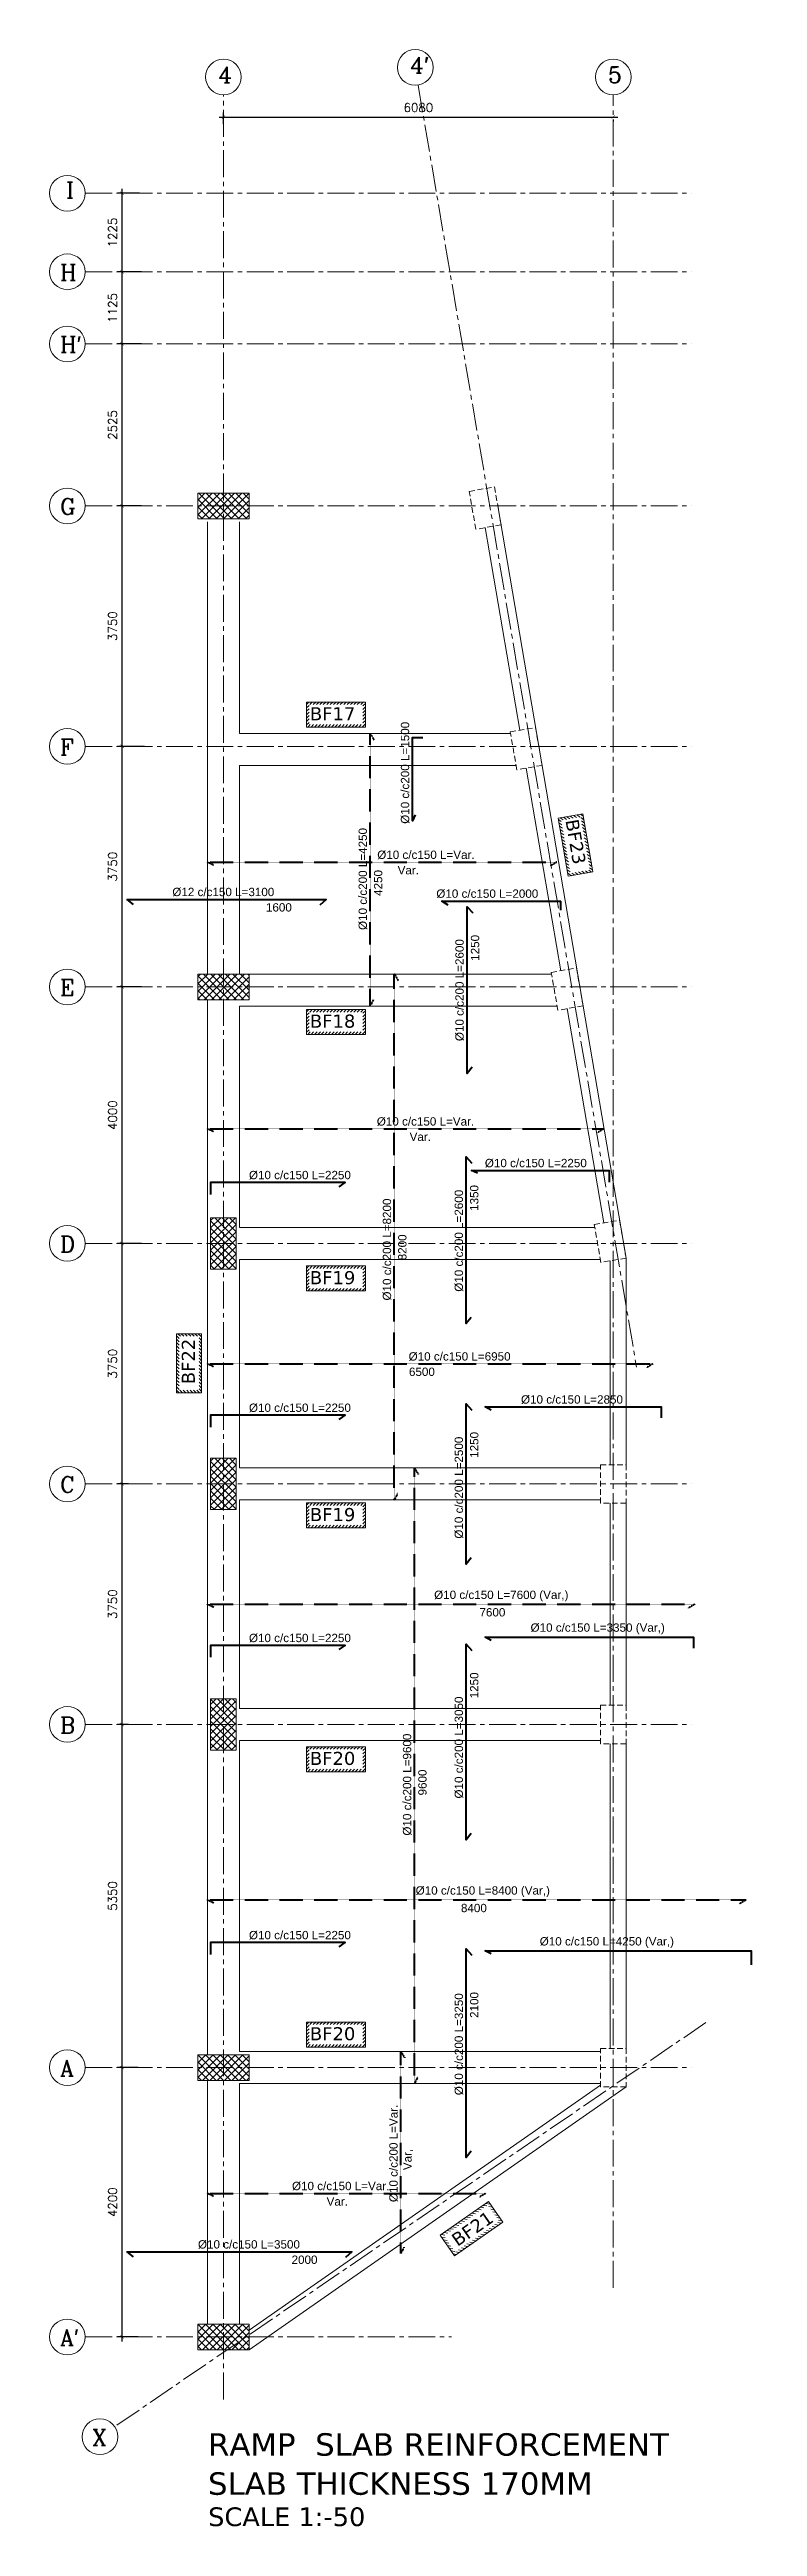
# Model space of a CAD drawing. Header units: inches. Extents: x -17020 to 43805, y -10194 to 123061.
# Drawn here: x -2545 to -1441, y 116201 to 120063 of the extents above; entities that cross this region are included whole.
import ezdxf

# ---------------------------------------------------------------- set-up
doc = ezdxf.new("R2010")
doc.units = ezdxf.units.IN
doc.header["$LTSCALE"] = 0.7
doc.header["$MEASUREMENT"] = 0
for name, pattern in [('ACAD_ISO10W100', [18, 12, -3, 0, -3]), ('CENTER2', [1.125, 0.75, -0.125, 0.125, -0.125]), ('DASHED', [0.75, 0.5, -0.25]), ('DASHED2', [0.375, 0.25, -0.125])]:
    doc.linetypes.add(name, pattern=pattern)
doc.layers.get('0').update_dxf_attribs({"lineweight": 13})
doc.layers.get('Defpoints').update_dxf_attribs({"lineweight": 5})
for name, color, linetype, lineweight in [('axis', 254, 'ACAD_ISO10W100', 9), ('BEAM', 5, 'Continuous', 0), ('COLUMN', 4, 'Continuous', 20), ('dim', 1, 'Continuous', 25), ('hach 1', 254, 'Continuous', 9), ('hatch', 9, 'Continuous', 9), ('TEXT', 3, 'Continuous', 25), ('top renforcment', 7, 'Continuous', 40)]:
    doc.layers.add(name, color=color, linetype=linetype, lineweight=lineweight)
doc.styles.add('100', font='romans.shx', dxfattribs={"height": 13.5})
doc.styles.add('GENERATED_STYLE_4', font='verdanai.ttf')
doc.styles.add('romanc', font='verdana.ttf', dxfattribs={"height": 250})
doc.styles.get("Standard").update_dxf_attribs({"font": 'arial.ttf', "height": 13})
doc.dimstyles.new('abr100', dxfattribs={"dimtxt": 15, "dimasz": 5, "dimexe": 7, "dimexo": 7, "dimgap": 8, "dimtad": 1, "dimdec": 0, "dimlfac": 10, "dimzin": 4, "dimdsep": 46, "dimtxsty": '100', "dimblk": 'ARCHTICK', "dimcen": 0.09, "dimdle": 7, "dimclrd": 1, "dimclre": 8, "dimclrt": 2, "dimadec": 0, "dimazin": 1, "dimtfac": 1, "dimtdec": 0, "dimtix": 1, "dimtofl": 0, "dimtmove": 0, "dimatfit": 3, "dimldrblk": 'ARCHTICK', "dimfxl": 0.18, "dimtolj": 1, "dimtzin": 0, "dimlwd": -1, "dimlwe": -1, "dimarcsym": 0})
doc.dimstyles.get("Standard").update_dxf_attribs({"dimtxt": 13, "dimasz": 5, "dimexe": 0.18, "dimexo": 0.0625, "dimgap": 6, "dimtad": 1, "dimdec": 0, "dimlfac": 10, "dimzin": 0, "dimdsep": 46, "dimtxsty": 'Standard', "dimblk": 'ARCHTICK', "dimcen": 0.09, "dimse1": 1, "dimse2": 1, "dimclrd": 1, "dimclre": 7, "dimclrt": 3, "dimadec": 0, "dimazin": 0, "dimtfac": 1, "dimtdec": 0, "dimtix": 1, "dimtofl": 0, "dimtmove": 0, "dimatfit": 3, "dimldrblk": 'ARCHTICK', "dimfxl": 1, "dimtolj": 1, "dimtzin": 0, "dimarcsym": 0})

msp = doc.modelspace()

# ---------------------------------------------------------------- texts
at = {"layer": 'TEXT', "style": 'romanc'}
for s, height, p in [('BF17', 20.4, (-2139.04, 119016.77)), ('BF18', 20.4, (-2139.04, 118537.52)), ('BF19', 20.4, (-2139.04, 118137.54)), ('BF19', 20.4, (-2139.04, 117768.17)), ('BF20', 20.4, (-2139.04, 117387.98)), ('BF20', 20.4, (-2139.04, 116958.7)), ('RAMP  SLAB REINFORCEMENT  ', 35, (-2297.94, 116310.97)), ('SLAB THICKNESS 170MM', 35, (-2297.94, 116250.01))]:
    msp.add_text(s, height=height, dxfattribs=at).set_placement(p)
for s, rotation, p in [('BF23', 279.92953, (-1740.45, 118860.63)), ('BF22', 90, (-2318.49, 117981.62)), ('BF21', 34.88725, (-1908.85, 116636.42))]:
    msp.add_text(s, height=20.4, rotation=rotation, dxfattribs=at).set_placement(p)
at = {"layer": 'TEXT', "color": 7, "style": 'romanc'}
msp.add_text('SCALE 1:-50', height=29.1666, dxfattribs=at).set_placement((-2297.78, 116201.16))
at = {"layer": 'TEXT', "char_height": 25, "attachment_point": 1, "style": 'GENERATED_STYLE_4'}
for s, insert in [('{\\Fromanc|c0;4}', (-2281.77, 120035.78)), ("{\\Fromanc|c0;4'}", (-1982.6, 120050.72)), ('{\\Fromanc|c0;5}', (-1673.77, 120035.78)), ('{\\Fromanc|c0;I}', (-2519.07, 119856.02)), ('{\\Fromanc|c0;H}', (-2528.78, 119727.59)), ("{\\Fromanc|c0;H'}", (-2528.78, 119615.09)), ('{\\Fromanc|c0;G}', (-2528.78, 119362.59)), ('{\\Fromanc|c0;F}', (-2528.78, 118987.59)), ('{\\Fromanc|c0;E}', (-2528.78, 118612.59)), ('{\\Fromanc|c0;D}', (-2528.78, 118212.59)), ('{\\Fromanc|c0;C}', (-2528.78, 117837.59)), ('{\\Fromanc|c0;B}', (-2528.78, 117462.59)), ('{\\Fromanc|c0;A}', (-2528.78, 116927.59)), ("{\\Fromanc|c0;A'}", (-2528.78, 116507.59)), ('{\\Fromanc|c0;X}', (-2478, 116351.92))]:
    msp.add_mtext(s, dxfattribs=dict(at, insert=insert))

# ---------------------------------------------------------------- blocks, each defined once
blk = doc.blocks.new('_ArchTick')
at = {"color": 0, "linetype": 'ByBlock', "lineweight": 0, "const_width": 0.15}
blk.add_lwpolyline([(-0.5, -0.5), (0.5, 0.5)], dxfattribs=at)
blk = doc.blocks.new('*D1703')
at = {"layer": 'Defpoints', "color": 0, "transparency": 16777216}
for p in [(-2432, 116916.1), (-2399.7, 116916.1), (-2399.7, 116496.1)]:
    blk.add_point(p, dxfattribs=at)
at = {"layer": 'dim', "color": 8, "transparency": 16777216}
for p, q in [((-2406.7, 116916.1), (-2439, 116916.1)), ((-2406.7, 116496.1), (-2439, 116496.1))]:
    blk.add_line(p, q, dxfattribs=at)
at = {"layer": 'dim', "color": 1, "transparency": 16777216}
blk.add_line((-2432, 116489.1), (-2432, 116923.1), dxfattribs=at)
at = {"layer": 'dim', "color": 1, "transparency": 16777216, "xscale": 5, "yscale": 5, "zscale": 5}
for p, rotation in [((-2432, 116916.1), 90), ((-2432, 116496.1), 270)]:
    blk.add_blockref('_ArchTick', p, dxfattribs=dict(at, rotation=rotation))
at = {"layer": 'dim', "color": 2, "transparency": 16777216, "insert": (-2446.8, 116706.1), "char_height": 13.5, "attachment_point": 5, "rotation": 90, "style": '100'}
blk.add_mtext('\\A1;4200', dxfattribs=at)
blk = doc.blocks.new('*D1704')
at = {"layer": 'Defpoints', "color": 0, "transparency": 16777216}
for p in [(-2432, 117451.1), (-2414.8, 117451.1), (-2399.7, 116916.1)]:
    blk.add_point(p, dxfattribs=at)
at = {"layer": 'dim', "color": 8, "transparency": 16777216}
for p, q in [((-2421.8, 117451.1), (-2439, 117451.1)), ((-2406.7, 116916.1), (-2439, 116916.1))]:
    blk.add_line(p, q, dxfattribs=at)
at = {"layer": 'dim', "color": 1, "transparency": 16777216}
blk.add_line((-2432, 116909.1), (-2432, 117458.1), dxfattribs=at)
at = {"layer": 'dim', "color": 1, "transparency": 16777216, "xscale": 5, "yscale": 5, "zscale": 5}
for p, rotation in [((-2432, 117451.1), 90), ((-2432, 116916.1), 270)]:
    blk.add_blockref('_ArchTick', p, dxfattribs=dict(at, rotation=rotation))
at = {"layer": 'dim', "color": 2, "transparency": 16777216, "insert": (-2446.8, 117183.6), "char_height": 13.5, "attachment_point": 5, "rotation": 90, "style": '100'}
blk.add_mtext('\\A1;5350', dxfattribs=at)
blk = doc.blocks.new('*D1705')
at = {"layer": 'Defpoints', "color": 0, "transparency": 16777216}
for p in [(-2432, 117826.1), (-2414.8, 117826.1), (-2414.8, 117451.1)]:
    blk.add_point(p, dxfattribs=at)
at = {"layer": 'dim', "color": 1, "transparency": 16777216}
blk.add_line((-2432, 117444.1), (-2432, 117833.1), dxfattribs=at)
at = {"layer": 'dim', "color": 8, "transparency": 16777216}
for p, q in [((-2421.8, 117826.1), (-2439, 117826.1)), ((-2421.8, 117451.1), (-2439, 117451.1))]:
    blk.add_line(p, q, dxfattribs=at)
at = {"layer": 'dim', "color": 1, "transparency": 16777216, "xscale": 5, "yscale": 5, "zscale": 5}
for p, rotation in [((-2432, 117826.1), 90), ((-2432, 117451.1), 270)]:
    blk.add_blockref('_ArchTick', p, dxfattribs=dict(at, rotation=rotation))
at = {"layer": 'dim', "color": 2, "transparency": 16777216, "insert": (-2446.8, 117638.6), "char_height": 13.5, "attachment_point": 5, "rotation": 90, "style": '100'}
blk.add_mtext('\\A1;3750', dxfattribs=at)
blk = doc.blocks.new('*D1706')
at = {"layer": 'Defpoints', "color": 0, "transparency": 16777216}
for p in [(-2432, 118201.1), (-2394.8, 118201.1), (-2414.8, 117826.1)]:
    blk.add_point(p, dxfattribs=at)
at = {"layer": 'dim', "color": 8, "transparency": 16777216}
for p, q in [((-2401.8, 118201.1), (-2439, 118201.1)), ((-2421.8, 117826.1), (-2439, 117826.1))]:
    blk.add_line(p, q, dxfattribs=at)
at = {"layer": 'dim', "color": 1, "transparency": 16777216}
blk.add_line((-2432, 117819.1), (-2432, 118208.1), dxfattribs=at)
at = {"layer": 'dim', "color": 1, "transparency": 16777216, "xscale": 5, "yscale": 5, "zscale": 5}
for p, rotation in [((-2432, 118201.1), 90), ((-2432, 117826.1), 270)]:
    blk.add_blockref('_ArchTick', p, dxfattribs=dict(at, rotation=rotation))
at = {"layer": 'dim', "color": 2, "transparency": 16777216, "insert": (-2446.8, 118013.6), "char_height": 13.5, "attachment_point": 5, "rotation": 90, "style": '100'}
blk.add_mtext('\\A1;3750', dxfattribs=at)
blk = doc.blocks.new('*D1707')
at = {"layer": 'Defpoints', "color": 0, "transparency": 16777216}
for p in [(-2432, 118601.1), (-2394.8, 118601.1), (-2394.8, 118201.1)]:
    blk.add_point(p, dxfattribs=at)
at = {"layer": 'dim', "color": 1, "transparency": 16777216}
blk.add_line((-2432, 118194.1), (-2432, 118608.1), dxfattribs=at)
at = {"layer": 'dim', "color": 8, "transparency": 16777216}
for p, q in [((-2401.8, 118601.1), (-2439, 118601.1)), ((-2401.8, 118201.1), (-2439, 118201.1))]:
    blk.add_line(p, q, dxfattribs=at)
at = {"layer": 'dim', "color": 1, "transparency": 16777216, "xscale": 5, "yscale": 5, "zscale": 5}
for p, rotation in [((-2432, 118601.1), 90), ((-2432, 118201.1), 270)]:
    blk.add_blockref('_ArchTick', p, dxfattribs=dict(at, rotation=rotation))
at = {"layer": 'dim', "color": 2, "transparency": 16777216, "insert": (-2446.8, 118401.1), "char_height": 13.5, "attachment_point": 5, "rotation": 90, "style": '100'}
blk.add_mtext('\\A1;4000', dxfattribs=at)
blk = doc.blocks.new('*D1708')
at = {"layer": 'Defpoints', "color": 0, "transparency": 16777216}
for p in [(-2432, 118976.1), (-2389.8, 118976.1), (-2394.8, 118601.1)]:
    blk.add_point(p, dxfattribs=at)
at = {"layer": 'dim', "color": 8, "transparency": 16777216}
for p, q in [((-2396.8, 118976.1), (-2439, 118976.1)), ((-2401.8, 118601.1), (-2439, 118601.1))]:
    blk.add_line(p, q, dxfattribs=at)
at = {"layer": 'dim', "color": 1, "transparency": 16777216}
blk.add_line((-2432, 118594.1), (-2432, 118983.1), dxfattribs=at)
at = {"layer": 'dim', "color": 1, "transparency": 16777216, "xscale": 5, "yscale": 5, "zscale": 5}
for p, rotation in [((-2432, 118976.1), 90), ((-2432, 118601.1), 270)]:
    blk.add_blockref('_ArchTick', p, dxfattribs=dict(at, rotation=rotation))
at = {"layer": 'dim', "color": 2, "transparency": 16777216, "insert": (-2446.8, 118788.6), "char_height": 13.5, "attachment_point": 5, "rotation": 90, "style": '100'}
blk.add_mtext('\\A1;3750', dxfattribs=at)
blk = doc.blocks.new('*D1709')
at = {"layer": 'Defpoints', "color": 0, "transparency": 16777216}
for p in [(-2432, 119351.1), (-2394.8, 119351.1), (-2389.8, 118976.1)]:
    blk.add_point(p, dxfattribs=at)
at = {"layer": 'dim', "color": 8, "transparency": 16777216}
for p, q in [((-2401.8, 119351.1), (-2439, 119351.1)), ((-2396.8, 118976.1), (-2439, 118976.1))]:
    blk.add_line(p, q, dxfattribs=at)
at = {"layer": 'dim', "color": 1, "transparency": 16777216}
blk.add_line((-2432, 118969.1), (-2432, 119358.1), dxfattribs=at)
at = {"layer": 'dim', "color": 1, "transparency": 16777216, "xscale": 5, "yscale": 5, "zscale": 5}
for p, rotation in [((-2432, 119351.1), 90), ((-2432, 118976.1), 270)]:
    blk.add_blockref('_ArchTick', p, dxfattribs=dict(at, rotation=rotation))
at = {"layer": 'dim', "color": 2, "transparency": 16777216, "insert": (-2446.8, 119163.6), "char_height": 13.5, "attachment_point": 5, "rotation": 90, "style": '100'}
blk.add_mtext('\\A1;3750', dxfattribs=at)
blk = doc.blocks.new('*D1710')
at = {"layer": 'Defpoints', "color": 0, "transparency": 16777216}
for p in [(-2432, 119603.6), (-2394.8, 119603.6), (-2394.8, 119351.1)]:
    blk.add_point(p, dxfattribs=at)
at = {"layer": 'dim', "color": 1, "transparency": 16777216}
blk.add_line((-2432, 119344.1), (-2432, 119610.6), dxfattribs=at)
at = {"layer": 'dim', "color": 8, "transparency": 16777216}
for p, q in [((-2401.8, 119603.6), (-2439, 119603.6)), ((-2401.8, 119351.1), (-2439, 119351.1))]:
    blk.add_line(p, q, dxfattribs=at)
at = {"layer": 'dim', "color": 1, "transparency": 16777216, "xscale": 5, "yscale": 5, "zscale": 5}
for p, rotation in [((-2432, 119603.6), 90), ((-2432, 119351.1), 270)]:
    blk.add_blockref('_ArchTick', p, dxfattribs=dict(at, rotation=rotation))
at = {"layer": 'dim', "color": 2, "transparency": 16777216, "insert": (-2446.8, 119477.3), "char_height": 13.5, "attachment_point": 5, "rotation": 90, "style": '100'}
blk.add_mtext('\\A1;2525', dxfattribs=at)
blk = doc.blocks.new('*D1711')
at = {"layer": 'Defpoints', "color": 0, "transparency": 16777216}
for p in [(-1665.8, 119960.4), (-1665.8, 119957.4), (-2273.8, 119939.1)]:
    blk.add_point(p, dxfattribs=at)
at = {"layer": 'dim', "color": 1, "transparency": 16777216}
blk.add_line((-2280.8, 119957.4), (-1658.8, 119957.4), dxfattribs=at)
at = {"layer": 'dim', "color": 8, "transparency": 16777216}
for p, q in [((-2273.8, 119946.1), (-2273.8, 119964.4)), ((-1665.8, 119953.4), (-1665.8, 119950.4))]:
    blk.add_line(p, q, dxfattribs=at)
at = {"layer": 'dim', "color": 1, "transparency": 16777216, "xscale": 5, "yscale": 5, "zscale": 5, "rotation": 180}
blk.add_blockref('_ArchTick', (-2273.8, 119957.4), dxfattribs=at)
at = {"layer": 'dim', "color": 1, "transparency": 16777216, "xscale": 5, "yscale": 5, "zscale": 5}
blk.add_blockref('_ArchTick', (-1665.8, 119957.4), dxfattribs=at)
at = {"layer": 'dim', "color": 2, "transparency": 16777216, "insert": (-1969.8, 119972.1), "char_height": 13.5, "attachment_point": 5, "style": '100'}
blk.add_mtext('\\A1;6080', dxfattribs=at)
blk = doc.blocks.new('*D1712')
at = {"layer": 'Defpoints', "color": 0, "transparency": 16777216}
for p in [(-2432, 119838.6), (-2397.8, 119838.6), (-2394.8, 119716.1)]:
    blk.add_point(p, dxfattribs=at)
at = {"layer": 'dim', "color": 1, "transparency": 16777216}
blk.add_line((-2432, 119709.1), (-2432, 119845.6), dxfattribs=at)
at = {"layer": 'dim', "color": 8, "transparency": 16777216}
for p, q in [((-2404.8, 119838.6), (-2439, 119838.6)), ((-2401.8, 119716.1), (-2439, 119716.1))]:
    blk.add_line(p, q, dxfattribs=at)
at = {"layer": 'dim', "color": 1, "transparency": 16777216, "xscale": 5, "yscale": 5, "zscale": 5}
for p, rotation in [((-2432, 119838.6), 90), ((-2432, 119716.1), 270)]:
    blk.add_blockref('_ArchTick', p, dxfattribs=dict(at, rotation=rotation))
at = {"layer": 'dim', "color": 2, "transparency": 16777216, "insert": (-2446.8, 119777.3), "char_height": 13.5, "attachment_point": 5, "rotation": 90, "style": '100'}
blk.add_mtext('\\A1;1225', dxfattribs=at)
blk = doc.blocks.new('*D1713')
at = {"layer": 'Defpoints', "color": 0, "transparency": 16777216}
for p in [(-2432, 119716.1), (-2394.8, 119716.1), (-2394.8, 119603.6)]:
    blk.add_point(p, dxfattribs=at)
at = {"layer": 'dim', "color": 8, "transparency": 16777216}
for p, q in [((-2401.8, 119716.1), (-2439, 119716.1)), ((-2401.8, 119603.6), (-2439, 119603.6))]:
    blk.add_line(p, q, dxfattribs=at)
at = {"layer": 'dim', "color": 1, "transparency": 16777216}
blk.add_line((-2432, 119596.6), (-2432, 119723.1), dxfattribs=at)
at = {"layer": 'dim', "color": 1, "transparency": 16777216, "xscale": 5, "yscale": 5, "zscale": 5}
for p, rotation in [((-2432, 119716.1), 90), ((-2432, 119603.6), 270)]:
    blk.add_blockref('_ArchTick', p, dxfattribs=dict(at, rotation=rotation))
at = {"layer": 'dim', "color": 2, "transparency": 16777216, "insert": (-2446.8, 119659.8), "char_height": 13.5, "attachment_point": 5, "rotation": 90, "style": '100'}
blk.add_mtext('\\A1;1125', dxfattribs=at)
blk = doc.blocks.new('*D1714')
at = {"layer": 'Defpoints', "color": 0, "transparency": 16777216}
for p in [(-1933.1, 118735, 13009.9), (-1733, 118735), (-1733, 118733.3)]:
    blk.add_point(p, dxfattribs=at)
at = {"layer": 'TEXT', "color": 3, "transparency": 16777216, "insert": (-1862.3, 118746.3), "char_height": 13, "attachment_point": 5}
blk.add_mtext('\\A1;%%C10 c/c150 L=2000', dxfattribs=at)
blk = doc.blocks.new('*D1715')
at = {"layer": 'Defpoints', "color": 0, "transparency": 16777216}
for p in [(-1887.1, 118314.9, 13009.9), (-1662.1, 118314.9), (-1662.1, 118313.2)]:
    blk.add_point(p, dxfattribs=at)
at = {"layer": 'TEXT', "color": 3, "transparency": 16777216, "insert": (-1786.6, 118326.2), "char_height": 13, "attachment_point": 5}
blk.add_mtext('\\A1;%%C10 c/c150 L=2250', dxfattribs=at)
blk = doc.blocks.new('*D1716')
at = {"layer": 'Defpoints', "color": 0, "transparency": 16777216}
for p in [(-1865.9, 117946.3, 13009.9), (-1580.8, 117946.3), (-1580.8, 117944.6)]:
    blk.add_point(p, dxfattribs=at)
at = {"layer": 'TEXT', "color": 3, "transparency": 16777216, "insert": (-1730.2, 117957.6), "char_height": 13, "attachment_point": 5}
blk.add_mtext('\\A1;%%C10 c/c150 L=2850', dxfattribs=at)
blk = doc.blocks.new('*D1717')
at = {"layer": 'Defpoints', "color": 0, "transparency": 16777216}
for p in [(-1865.9, 117098, 13009.9), (-1440.8, 117098), (-1440.8, 117096.3)]:
    blk.add_point(p, dxfattribs=at)
at = {"layer": 'TEXT', "color": 3, "transparency": 16777216, "insert": (-1675.8, 117111), "char_height": 13, "attachment_point": 5}
blk.add_mtext('\\A1;%%C10 c/c150 L=4250 (Var,)', dxfattribs=at)
blk = doc.blocks.new('*D1718')
at = {"layer": 'Defpoints', "color": 0, "transparency": 16777216}
for p in [(-2273.8, 116603.7, -26473), (-2073.8, 116603.7, -40395.4), (-2073.8, 116603.7)]:
    blk.add_point(p, dxfattribs=at)
at = {"layer": 'TEXT', "color": 3, "transparency": 16777216, "insert": (-2147.4, 116616.4), "char_height": 13, "attachment_point": 5}
blk.add_mtext('\\A1;2000', dxfattribs=at)
blk = doc.blocks.new('*D1719')
at = {"layer": 'Defpoints', "color": 0, "transparency": 16777216}
for p in [(-2423.8, 116628.9), (-2073.8, 116628.9), (-2073.8, 116627.2)]:
    blk.add_point(p, dxfattribs=at)
at = {"layer": 'TEXT', "color": 3, "transparency": 16777216, "insert": (-2234.1, 116640.2), "char_height": 13, "attachment_point": 5}
blk.add_mtext('\\A1;%%C10 c/c150 L=3500', dxfattribs=at)
blk = doc.blocks.new('*D1720')
at = {"layer": 'Defpoints', "color": 0, "transparency": 16777216}
for p in [(-2298.8, 118770.4, -19467.6), (-1754, 118770.4, -79330.7), (-1754, 118770.4)]:
    blk.add_point(p, dxfattribs=at)
at = {"layer": 'TEXT', "color": 3, "transparency": 16777216, "insert": (-1985.5, 118783), "char_height": 13, "attachment_point": 5}
blk.add_mtext('\\A1;Var.', dxfattribs=at)
blk = doc.blocks.new('*D1721')
at = {"layer": 'Defpoints', "color": 0, "transparency": 16777216}
for p in [(-2298.9, 118795.6), (-1754, 118795.6, -38935.3), (-1754, 118793.9)]:
    blk.add_point(p, dxfattribs=at)
at = {"layer": 'TEXT', "color": 3, "transparency": 16777216, "insert": (-1958, 118806.9), "char_height": 13, "attachment_point": 5}
blk.add_mtext('\\A1;%%C10 c/c150 L=Var.', dxfattribs=at)
blk = doc.blocks.new('*D1722')
at = {"layer": 'Defpoints', "color": 0, "transparency": 16777216}
for p in [(-2298.8, 118354.7, -19467.6), (-1680.3, 118354.7, -79330.7), (-1680.3, 118354.7)]:
    blk.add_point(p, dxfattribs=at)
at = {"layer": 'TEXT', "color": 3, "transparency": 16777216, "insert": (-1966.8, 118367.3), "char_height": 13, "attachment_point": 5}
blk.add_mtext('\\A1;Var.', dxfattribs=at)
blk = doc.blocks.new('*D1723')
at = {"layer": 'Defpoints', "color": 0, "transparency": 16777216}
for p in [(-2298.9, 118379.8), (-1680.3, 118379.8, -38935.3), (-1680.3, 118378.1)]:
    blk.add_point(p, dxfattribs=at)
at = {"layer": 'TEXT', "color": 3, "transparency": 16777216, "insert": (-1958.7, 118391.1), "char_height": 13, "attachment_point": 5}
blk.add_mtext('\\A1;%%C10 c/c150 L=Var.', dxfattribs=at)
blk = doc.blocks.new('*D1724')
at = {"layer": 'Defpoints', "color": 0, "transparency": 16777216}
for p in [(-2298.8, 117988.2, -19467.6), (-1648.8, 117988.2, -79330.7), (-1648.8, 117988.2)]:
    blk.add_point(p, dxfattribs=at)
at = {"layer": 'TEXT', "color": 3, "transparency": 16777216, "insert": (-1964.3, 118000.9), "char_height": 13, "attachment_point": 5}
blk.add_mtext('\\A1;6500', dxfattribs=at)
blk = doc.blocks.new('*D1725')
at = {"layer": 'Defpoints', "color": 0, "transparency": 16777216}
for p in [(-2298.9, 118013.4), (-1603.8, 118013.4, -38935.3), (-1603.8, 118011.7)]:
    blk.add_point(p, dxfattribs=at)
at = {"layer": 'TEXT', "color": 3, "transparency": 16777216, "insert": (-1905.5, 118024.7), "char_height": 13, "attachment_point": 5}
blk.add_mtext('\\A1;%%C10 c/c150 L=6950', dxfattribs=at)
blk = doc.blocks.new('*D1726')
at = {"layer": 'Defpoints', "color": 0, "transparency": 16777216}
for p in [(-2298.8, 117613.2, -19467.6), (-1538.8, 117613.2, -79330.7), (-1538.8, 117613.2)]:
    blk.add_point(p, dxfattribs=at)
at = {"layer": 'TEXT', "color": 3, "transparency": 16777216, "insert": (-1854.3, 117625.9), "char_height": 13, "attachment_point": 5}
blk.add_mtext('\\A1;7600', dxfattribs=at)
blk = doc.blocks.new('*D1727')
at = {"layer": 'Defpoints', "color": 0, "transparency": 16777216}
for p in [(-2298.9, 117638.4), (-1538.8, 117638.4, -38935.3), (-1538.8, 117636.7)]:
    blk.add_point(p, dxfattribs=at)
at = {"layer": 'TEXT', "color": 3, "transparency": 16777216, "insert": (-1840.5, 117651.3), "char_height": 13, "attachment_point": 5}
blk.add_mtext('\\A1;%%C10 c/c150 L=7600 (Var,)', dxfattribs=at)
blk = doc.blocks.new('*D1728')
at = {"layer": 'Defpoints', "color": 0, "transparency": 16777216}
for p in [(-2298.8, 117152.2, -19467.6), (-1458.8, 117152.2, -79330.7), (-1458.8, 117152.2)]:
    blk.add_point(p, dxfattribs=at)
at = {"layer": 'TEXT', "color": 3, "transparency": 16777216, "insert": (-1883.2, 117164.8), "char_height": 13, "attachment_point": 5}
blk.add_mtext('\\A1;8400', dxfattribs=at)
blk = doc.blocks.new('*D1729')
at = {"layer": 'Defpoints', "color": 0, "transparency": 16777216}
for p in [(-2298.9, 117177.4), (-1458.8, 117177.4, -38935.3), (-1458.8, 117175.7)]:
    blk.add_point(p, dxfattribs=at)
at = {"layer": 'TEXT', "color": 3, "transparency": 16777216, "insert": (-1869.3, 117190.3), "char_height": 13, "attachment_point": 5}
blk.add_mtext('\\A1;%%C10 c/c150 L=8400 (Var,)', dxfattribs=at)
blk = doc.blocks.new('*D1730')
at = {"layer": 'Defpoints', "color": 0, "transparency": 16777216}
for p in [(-2298.8, 116694.7, -19467.6), (-1864.9, 116694.7, -79330.7), (-1864.9, 116694.7)]:
    blk.add_point(p, dxfattribs=at)
at = {"layer": 'TEXT', "color": 3, "transparency": 16777216, "insert": (-2096.3, 116707.3), "char_height": 13, "attachment_point": 5}
blk.add_mtext('\\A1;Var.', dxfattribs=at)
blk = doc.blocks.new('*D1731')
at = {"layer": 'Defpoints', "color": 0, "transparency": 16777216}
for p in [(-2298.9, 116719.9), (-1864.9, 116719.9, -38935.3), (-1864.9, 116718.2)]:
    blk.add_point(p, dxfattribs=at)
at = {"layer": 'TEXT', "color": 3, "transparency": 16777216, "insert": (-2091, 116731.2), "char_height": 13, "attachment_point": 5}
blk.add_mtext('\\A1;%%C10 c/c150 L=Var.', dxfattribs=at)
blk = doc.blocks.new('*D1732')
at = {"layer": 'Defpoints', "color": 0, "transparency": 16777216}
for p in [(-1870, 117101.1, -40395.4), (-1870, 117101.1), (-1870, 116891.1, -26473)]:
    blk.add_point(p, dxfattribs=at)
at = {"layer": 'TEXT', "color": 3, "transparency": 16777216, "insert": (-1882.6, 117013.7), "char_height": 13, "attachment_point": 5, "rotation": 90}
blk.add_mtext('\\A1;2100', dxfattribs=at)
blk = doc.blocks.new('*D1733')
at = {"layer": 'Defpoints', "color": 0, "transparency": 16777216}
for p in [(-1895.2, 117101.1), (-1893.5, 117101.1), (-1895.2, 116776.1)]:
    blk.add_point(p, dxfattribs=at)
at = {"layer": 'TEXT', "color": 3, "transparency": 16777216, "insert": (-1906.5, 116952.5), "char_height": 13, "attachment_point": 5, "rotation": 90}
blk.add_mtext('\\A1;%%C10 c/c200 L=3250', dxfattribs=at)
blk = doc.blocks.new('*D1734')
at = {"layer": 'Defpoints', "color": 0, "transparency": 16777216}
for p in [(-1870, 117576.1, -26473), (-1870, 117576.1), (-1870, 117451.1, -26473)]:
    blk.add_point(p, dxfattribs=at)
at = {"layer": 'TEXT', "color": 3, "transparency": 16777216, "insert": (-1882.6, 117512), "char_height": 13, "attachment_point": 5, "rotation": 90}
blk.add_mtext('\\A1;1250', dxfattribs=at)
blk = doc.blocks.new('*D1735')
at = {"layer": 'Defpoints', "color": 0, "transparency": 16777216}
for p in [(-1895.2, 117576.1, 13922.4), (-1893.5, 117576.1), (-1895.2, 117271.1)]:
    blk.add_point(p, dxfattribs=at)
at = {"layer": 'TEXT', "color": 3, "transparency": 16777216, "insert": (-1906.5, 117415.1), "char_height": 13, "attachment_point": 5, "rotation": 90}
blk.add_mtext('\\A1;%%C10 c/c200 L=3050', dxfattribs=at)
blk = doc.blocks.new('*D1736')
at = {"layer": 'Defpoints', "color": 0, "transparency": 16777216}
for p in [(-1870, 117951.1, -26473), (-1870, 117951.1), (-1870, 117826.1, -26473)]:
    blk.add_point(p, dxfattribs=at)
at = {"layer": 'TEXT', "color": 3, "transparency": 16777216, "insert": (-1882.6, 117887), "char_height": 13, "attachment_point": 5, "rotation": 90}
blk.add_mtext('\\A1;1250', dxfattribs=at)
blk = doc.blocks.new('*D1737')
at = {"layer": 'Defpoints', "color": 0, "transparency": 16777216}
for p in [(-1895.2, 117951.1, 13922.4), (-1893.5, 117951.1), (-1895.2, 117701.1)]:
    blk.add_point(p, dxfattribs=at)
at = {"layer": 'TEXT', "color": 3, "transparency": 16777216, "insert": (-1906.5, 117820.3), "char_height": 13, "attachment_point": 5, "rotation": 90}
blk.add_mtext('\\A1;%%C10 c/c200 L=2500', dxfattribs=at)
blk = doc.blocks.new('*D1738')
at = {"layer": 'Defpoints', "color": 0, "transparency": 16777216}
for p in [(-1870, 118336.1, -26473), (-1870, 118336.1), (-1870, 118201.1, -26473)]:
    blk.add_point(p, dxfattribs=at)
at = {"layer": 'TEXT', "color": 3, "transparency": 16777216, "insert": (-1882.6, 118272), "char_height": 13, "attachment_point": 5, "rotation": 90}
blk.add_mtext('\\A1;1350', dxfattribs=at)
blk = doc.blocks.new('*D1739')
at = {"layer": 'Defpoints', "color": 0, "transparency": 16777216}
for p in [(-1895.2, 118336.1, 13922.4), (-1893.5, 118336.1), (-1895.2, 118076.1)]:
    blk.add_point(p, dxfattribs=at)
at = {"layer": 'TEXT', "color": 3, "transparency": 16777216, "insert": (-1906.5, 118205.3), "char_height": 13, "attachment_point": 5, "rotation": 90}
blk.add_mtext('\\A1;%%C10 c/c200 L=2600', dxfattribs=at)
blk = doc.blocks.new('*D1740')
at = {"layer": 'Defpoints', "color": 0, "transparency": 16777216}
for p in [(-1868.7, 118726.1, -26473), (-1868.7, 118726.1), (-1868.7, 118601.1, -26473)]:
    blk.add_point(p, dxfattribs=at)
at = {"layer": 'TEXT', "color": 3, "transparency": 16777216, "insert": (-1881.3, 118662), "char_height": 13, "attachment_point": 5, "rotation": 90}
blk.add_mtext('\\A1;1250', dxfattribs=at)
blk = doc.blocks.new('*D1741')
at = {"layer": 'Defpoints', "color": 0, "transparency": 16777216}
for p in [(-1893.8, 118726.1, 13922.4), (-1892.4, 118726.1), (-1893.8, 118466.1)]:
    blk.add_point(p, dxfattribs=at)
at = {"layer": 'TEXT', "color": 3, "transparency": 16777216, "insert": (-1905.4, 118596.1), "char_height": 13, "attachment_point": 5, "rotation": 90}
blk.add_mtext('\\A1;%%C10 c/c200 L=2600', dxfattribs=at)
blk = doc.blocks.new('*D1742')
at = {"layer": 'Defpoints', "color": 0, "transparency": 16777216}
for p in [(-1971.9, 116941.1, -59863), (-1971.9, 116941.1), (-1971.9, 116626.3, -59863)]:
    blk.add_point(p, dxfattribs=at)
at = {"layer": 'TEXT', "color": 3, "transparency": 16777216, "insert": (-1985.7, 116772.8), "char_height": 13, "attachment_point": 5, "rotation": 90}
blk.add_mtext('\\A1;Var,', dxfattribs=at)
blk = doc.blocks.new('*D1743')
at = {"layer": 'Defpoints', "color": 0, "transparency": 16777216}
for p in [(-1997.1, 116941.1, -19467.6), (-1995.4, 116941.1), (-1997.1, 116626.3, -40395.4)]:
    blk.add_point(p, dxfattribs=at)
at = {"layer": 'TEXT', "color": 3, "transparency": 16777216, "insert": (-2008.4, 116782.3), "char_height": 13, "attachment_point": 5, "rotation": 90}
blk.add_mtext('\\A1;%%C10 c/c200 L=Var.', dxfattribs=at)
blk = doc.blocks.new('*D1744')
at = {"layer": 'Defpoints', "color": 0, "transparency": 16777216}
for p in [(-1950.8, 117851.1, -59863), (-1950.8, 117851.1), (-1950.8, 116891.1, -59863)]:
    blk.add_point(p, dxfattribs=at)
at = {"layer": 'TEXT', "color": 3, "transparency": 16777216, "insert": (-1963.4, 117360.6), "char_height": 13, "attachment_point": 5, "rotation": 90}
blk.add_mtext('\\A1;9600', dxfattribs=at)
blk = doc.blocks.new('*D1745')
at = {"layer": 'Defpoints', "color": 0, "transparency": 16777216}
for p in [(-1975.9, 117851.1, -19467.6), (-1974.2, 117851.1), (-1975.9, 116891, -40395.4)]:
    blk.add_point(p, dxfattribs=at)
at = {"layer": 'TEXT', "color": 3, "transparency": 16777216, "insert": (-1987.2, 117357.3), "char_height": 13, "attachment_point": 5, "rotation": 90}
blk.add_mtext('\\A1;%%C10 c/c200 L=9600', dxfattribs=at)
blk = doc.blocks.new('*D1746')
at = {"layer": 'Defpoints', "color": 0, "transparency": 16777216}
for p in [(-1982.2, 118621.1, -59863), (-1982.2, 118621.1), (-1982.2, 117801.1, -59863)]:
    blk.add_point(p, dxfattribs=at)
at = {"layer": 'TEXT', "color": 3, "transparency": 16777216, "insert": (-1994.8, 118195), "char_height": 13, "attachment_point": 5, "rotation": 90}
blk.add_mtext('\\A1;8200', dxfattribs=at)
blk = doc.blocks.new('*D1747')
at = {"layer": 'Defpoints', "color": 0, "transparency": 16777216}
for p in [(-2007.3, 118621.1, -19467.6), (-2005.6, 118621.1), (-2007.3, 117801, -40395.4)]:
    blk.add_point(p, dxfattribs=at)
at = {"layer": 'TEXT', "color": 3, "transparency": 16777216, "insert": (-2018.6, 118191.6), "char_height": 13, "attachment_point": 5, "rotation": 90}
blk.add_mtext('\\A1;%%C10 c/c200 L=8200', dxfattribs=at)
blk = doc.blocks.new('*D1748')
at = {"layer": 'Defpoints', "color": 0, "transparency": 16777216}
for p in [(-2019.9, 118996.1, -59863), (-2019.9, 118996.1), (-2019.9, 118571.1, -59863)]:
    blk.add_point(p, dxfattribs=at)
at = {"layer": 'TEXT', "color": 3, "transparency": 16777216, "insert": (-2032.5, 118763.2), "char_height": 13, "attachment_point": 5, "rotation": 90}
blk.add_mtext('\\A1;4250', dxfattribs=at)
blk = doc.blocks.new('*D1749')
at = {"layer": 'Defpoints', "color": 0, "transparency": 16777216}
for p in [(-2045, 118996.1, -19467.6), (-2043.3, 118996.1), (-2045, 118571, -40395.4)]:
    blk.add_point(p, dxfattribs=at)
at = {"layer": 'TEXT', "color": 3, "transparency": 16777216, "insert": (-2056.3, 118769.4), "char_height": 13, "attachment_point": 5, "rotation": 90}
blk.add_mtext('\\A1;%%C10 c/c200 L=4250', dxfattribs=at)
blk = doc.blocks.new('*D1750')
at = {"layer": 'Defpoints', "color": 0, "transparency": 16777216}
for p in [(-2273.8, 118712.4, -26473), (-2113.8, 118712.4, -40395.4), (-2113.8, 118712.4)]:
    blk.add_point(p, dxfattribs=at)
at = {"layer": 'TEXT', "color": 3, "transparency": 16777216, "insert": (-2187.4, 118725), "char_height": 13, "attachment_point": 5}
blk.add_mtext('\\A1;1600', dxfattribs=at)
blk = doc.blocks.new('*D1751')
at = {"layer": 'Defpoints', "color": 0, "transparency": 16777216}
for p in [(-2423.8, 118737.6), (-2113.8, 118737.6), (-2113.8, 118735.9)]:
    blk.add_point(p, dxfattribs=at)
at = {"layer": 'TEXT', "color": 3, "transparency": 16777216, "insert": (-2274.1, 118748.9), "char_height": 13, "attachment_point": 5}
blk.add_mtext('\\A1;%%C12 c/c150 L=3100', dxfattribs=at)
blk = doc.blocks.new('*D1752')
at = {"layer": 'Defpoints', "color": 0, "transparency": 16777216}
for p in [(-2308.8, 118296.2), (-2083.8, 118296.2, 13009.9), (-2308.8, 118294.5)]:
    blk.add_point(p, dxfattribs=at)
at = {"layer": 'TEXT', "color": 3, "transparency": 16777216, "insert": (-2154.6, 118307.5), "char_height": 13, "attachment_point": 5}
blk.add_mtext('\\A1;%%C10 c/c150 L=2250', dxfattribs=at)
blk = doc.blocks.new('*D1753')
at = {"layer": 'Defpoints', "color": 0, "transparency": 16777216}
for p in [(-2308.8, 117933.4), (-2308.8, 117931.7), (-2083.8, 117933.4, 13009.9)]:
    blk.add_point(p, dxfattribs=at)
at = {"layer": 'TEXT', "color": 3, "transparency": 16777216, "insert": (-2154.6, 117944.7), "char_height": 13, "attachment_point": 5}
blk.add_mtext('\\A1;%%C10 c/c150 L=2250', dxfattribs=at)
blk = doc.blocks.new('*D1754')
at = {"layer": 'Defpoints', "color": 0, "transparency": 16777216}
for p in [(-1865.9, 117587.3, 13009.9), (-1530.8, 117587.3), (-1530.8, 117585.6)]:
    blk.add_point(p, dxfattribs=at)
at = {"layer": 'TEXT', "color": 3, "transparency": 16777216, "insert": (-1690.1, 117600.2), "char_height": 13, "attachment_point": 5}
blk.add_mtext('\\A1;%%C10 c/c150 L=3350 (Var,)', dxfattribs=at)
blk = doc.blocks.new('*D1755')
at = {"layer": 'Defpoints', "color": 0, "transparency": 16777216}
for p in [(-2308.8, 117574.4), (-2308.8, 117572.7), (-2083.8, 117574.4, 13009.9)]:
    blk.add_point(p, dxfattribs=at)
at = {"layer": 'TEXT', "color": 3, "transparency": 16777216, "insert": (-2154.6, 117585.7), "char_height": 13, "attachment_point": 5}
blk.add_mtext('\\A1;%%C10 c/c150 L=2250', dxfattribs=at)
blk = doc.blocks.new('*D1756')
at = {"layer": 'Defpoints', "color": 0, "transparency": 16777216}
for p in [(-2308.8, 117111.1), (-2308.8, 117109.4), (-2083.8, 117111.1, 13009.9)]:
    blk.add_point(p, dxfattribs=at)
at = {"layer": 'TEXT', "color": 3, "transparency": 16777216, "insert": (-2154.6, 117122.4), "char_height": 13, "attachment_point": 5}
blk.add_mtext('\\A1;%%C10 c/c150 L=2250', dxfattribs=at)
blk = doc.blocks.new('*D1757')
at = {"layer": 'Defpoints', "color": 0, "transparency": 16777216}
for p in [(-1979.1, 119009.9), (-1977.4, 119009.9), (-1979.1, 118859.9, 13009.9)]:
    blk.add_point(p, dxfattribs=at)
at = {"layer": 'TEXT', "color": 3, "transparency": 16777216, "insert": (-1990.4, 118934.9), "char_height": 13, "attachment_point": 5, "rotation": 90}
blk.add_mtext('\\A1;%%C10 c/c200 L=1500', dxfattribs=at)

# ---------------------------------------------------------------- dimensions: what is measured, and where the dimension line sits
at = {"layer": 'dim'}
dim = msp.add_linear_dim(base=(-1665.85, 119957.35), p1=(-2273.85, 119939.12), p2=(-1665.85, 119960.44), dimstyle='abr100', dxfattribs=at)
dim.commit()
dim.dimension.update_dxf_attribs({"geometry": '*D1711', "text_midpoint": (-1969.85, 119972.1)})
for base, p1, p2, picture, middle in [((-2432.05, 119838.58), (-2394.84, 119716.08), (-2397.78, 119838.58), '*D1712', (-2446.8, 119777.33)), ((-2432.05, 119716.08), (-2394.84, 119603.58), (-2394.84, 119716.08), '*D1713', (-2446.8, 119659.83)), ((-2432.05, 119603.58), (-2394.84, 119351.08), (-2394.84, 119603.58), '*D1710', (-2446.8, 119477.33)), ((-2432.05, 119351.08), (-2389.84, 118976.08), (-2394.84, 119351.08), '*D1709', (-2446.8, 119163.58)), ((-2432.05, 118976.08), (-2394.84, 118601.08), (-2389.84, 118976.08), '*D1708', (-2446.8, 118788.58)), ((-2432.05, 118601.08), (-2394.84, 118201.08), (-2394.84, 118601.08), '*D1707', (-2446.8, 118401.08)), ((-2432.05, 118201.08), (-2414.75, 117826.08), (-2394.84, 118201.08), '*D1706', (-2446.8, 118013.58)), ((-2432.05, 117826.08), (-2414.75, 117451.08), (-2414.75, 117826.08), '*D1705', (-2446.8, 117638.58)), ((-2432.05, 117451.08), (-2399.69, 116916.08), (-2414.75, 117451.08), '*D1704', (-2446.8, 117183.58)), ((-2432.05, 116916.08), (-2399.69, 116496.08), (-2399.69, 116916.08), '*D1703', (-2446.8, 116706.08))]:
    dim = msp.add_linear_dim(base=base, p1=p1, p2=p2, angle=90, dimstyle='abr100', dxfattribs=at)
    dim.commit()
    dim.dimension.update_dxf_attribs({"geometry": picture, "text_midpoint": middle})
at = {"layer": 'TEXT'}
for base, p1, p2, angle, text, picture, middle, dimtype in [((-2043.32, 118996.08, 47496.06), (-2045.02, 118571.05, 7100.68), (-2045.02, 118996.08, 28028.42), 90, '%%C10 c/c200 L=<>', '*D1749', (-2043.32, 118769.4, 47496.06), 160), ((-1977.38, 119009.89, -13009.85), (-1979.08, 118859.86), (-1979.08, 119009.89, -13009.85), 90, '%%C10 c/c200 L=<>', '*D1757', (-1977.38, 118934.87, -13009.85), 160), ((-1754.03, 118770.39, 19467.64), (-2298.84, 118770.39), (-1754.03, 118770.39, -59863.02), 360, 'Var.', '*D1720', (-1985.47, 118770.39, 19467.64), 161), ((-1892.44, 118726.09, 14106.02), (-1893.84, 118466.09, 14106.02), (-1893.84, 118726.09, 28028.42), 90, '%%C10 c/c200 L=<>', '*D1741', (-1892.44, 118596.09, 14106.02), 160), ((-2005.62, 118621.08, 47496.06), (-2007.32, 117801.05, 7100.68), (-2007.32, 118621.08, 28028.42), 90, '%%C10 c/c200 L=<>', '*D1747', (-2005.62, 118191.65, 47496.06), 160), ((-1680.3, 118354.67, 19467.64), (-2298.84, 118354.67), (-1680.3, 118354.67, -59863.02), 360, 'Var.', '*D1722', (-1966.85, 118354.67, 19467.64), 161), ((-2308.85, 118294.47, 13009.85), (-2083.81, 118296.16, 26019.71), (-2308.85, 118296.16, 13009.85), 180, '%%C10 c/c150 L=<>', '*D1752', (-2154.59, 118294.47, 13009.85), 160), ((-1893.46, 118336.1, 14106.02), (-1895.16, 118076.1, 14106.02), (-1895.16, 118336.1, 28028.42), 90, '%%C10 c/c200 L=<>', '*D1739', (-1893.46, 118205.25, 14106.02), 160), ((-2308.85, 117931.73, 13009.85), (-2083.81, 117933.43, 26019.71), (-2308.85, 117933.43, 13009.85), 180, '%%C10 c/c150 L=<>', '*D1753', (-2154.59, 117931.73, 13009.85), 160), ((-1893.46, 117951.09, 14106.02), (-1895.16, 117701.09, 14106.02), (-1895.16, 117951.09, 28028.42), 90, '%%C10 c/c200 L=<>', '*D1737', (-1893.46, 117820.25, 14106.02), 160), ((-1974.23, 117851.08, 47496.06), (-1975.93, 116891.05, 7100.68), (-1975.93, 117851.08, 28028.42), 90, '%%C10 c/c200 L=<>', '*D1745', (-1974.23, 117357.26, 47496.06), 160), ((-2308.85, 117572.73, 13009.85), (-2083.81, 117574.43, 26019.71), (-2308.85, 117574.43, 13009.85), 180, '%%C10 c/c150 L=<>', '*D1755', (-2154.59, 117572.73, 13009.85), 160), ((-1893.46, 117576.09, 14106.02), (-1895.16, 117271.09, 14106.02), (-1895.16, 117576.09, 28028.42), 90, '%%C10 c/c200 L=<>', '*D1735', (-1893.46, 117415.15, 14106.02), 160), ((-2308.85, 117109.43, 13009.85), (-2083.81, 117111.12, 26019.71), (-2308.85, 117111.12, 13009.85), 180, '%%C10 c/c150 L=<>', '*D1756', (-2154.59, 117109.43, 13009.85), 160), ((-1893.46, 117101.1, 14106.02), (-1895.16, 116776.1, 14106.02), (-1895.16, 117101.1, 14106.02), 90, '%%C10 c/c200 L=<>', '*D1733', (-1893.46, 116952.48, 14106.02), 160), ((-1995.38, 116941.08, 47496.06), (-1997.07, 116626.29, 7100.68), (-1997.07, 116941.08, 28028.42), 90, '%%C10 c/c200 L=Var.', '*D1743', (-1995.38, 116782.29, 47496.06), 160), ((-1971.91, 116941.08, 59863.02), (-1971.91, 116626.33), (-1971.91, 116941.08), 90, 'Var,', '*D1742', (-1971.91, 116772.79, 59863.02), 161), ((-1864.88, 116694.69, 19467.64), (-2298.84, 116694.69), (-1864.88, 116694.69, -59863.02), 360, 'Var.', '*D1730', (-2096.33, 116694.69, 19467.64), 161)]:
    dim = msp.add_linear_dim(base=base, p1=p1, p2=p2, angle=angle, text=text, dimstyle='Standard', override={"dimsd1": 1, "dimsd2": 1, "dimfxl": 0.1, "dimfxlon": 1}, dxfattribs=at)
    dim.commit()
    dim.dimension.update_dxf_attribs({"geometry": picture, "text_midpoint": middle, "dimtype": dimtype})
for base, p1, p2, angle, picture, middle in [((-2019.85, 118996.08, 59863.02), (-2019.85, 118571.08), (-2019.85, 118996.08), 90, '*D1748', (-2019.85, 118763.21, 59863.02)), ((-2113.84, 118712.4, 12366.96), (-2273.84, 118712.4, -14106.02), (-2113.84, 118712.4, -28028.42), 360, '*D1750', (-2187.42, 118712.4, 12366.96)), ((-1868.67, 118726.09, 26472.98), (-1868.67, 118601.09), (-1868.67, 118726.09), 90, '*D1740', (-1868.67, 118661.99, 26472.98)), ((-1982.15, 118621.08, 59863.02), (-1982.15, 117801.08), (-1982.15, 118621.08), 90, '*D1746', (-1982.15, 118194.97, 59863.02)), ((-1869.99, 118336.1, 26472.98), (-1869.99, 118201.1), (-1869.99, 118336.1), 90, '*D1738', (-1869.99, 118272, 26472.98)), ((-1648.84, 117988.23, 19467.64), (-2298.84, 117988.23), (-1648.84, 117988.23, -59863.02), 360, '*D1724', (-1964.31, 117988.23, 19467.64)), ((-1869.99, 117951.09, 26472.98), (-1869.99, 117826.09), (-1869.99, 117951.09), 90, '*D1736', (-1869.99, 117887, 26472.98)), ((-1950.76, 117851.08, 59863.02), (-1950.76, 116891.08), (-1950.76, 117851.08), 90, '*D1744', (-1950.76, 117360.58, 59863.02)), ((-1538.84, 117613.23, 19467.64), (-2298.84, 117613.23), (-1538.84, 117613.23, -59863.02), 360, '*D1726', (-1854.31, 117613.23, 19467.64)), ((-1869.99, 117576.09, 26472.98), (-1869.99, 117451.09), (-1869.99, 117576.09), 90, '*D1734', (-1869.99, 117512, 26472.98)), ((-1458.84, 117152.2, 19467.64), (-2298.84, 117152.2), (-1458.84, 117152.2, -59863.02), 360, '*D1728', (-1883.16, 117152.2, 19467.64)), ((-1869.99, 117101.1, 26472.98), (-1869.99, 116891.1), (-1869.99, 117101.1, -13922.4), 90, '*D1732', (-1869.99, 117013.74, 26472.98)), ((-2073.84, 116603.71, 12366.96), (-2273.84, 116603.71, -14106.02), (-2073.84, 116603.71, -28028.42), 360, '*D1718', (-2147.41, 116603.71, 12366.96))]:
    dim = msp.add_linear_dim(base=base, p1=p1, p2=p2, angle=angle, dimstyle='Standard', override={"dimsd1": 1, "dimsd2": 1, "dimfxl": 0.1, "dimfxlon": 1}, dxfattribs=at)
    dim.commit()
    dim.dimension.update_dxf_attribs({"geometry": picture, "text_midpoint": middle, "dimtype": 161})
for base, p1, p2, text, picture, middle in [((-1754.03, 118793.86, 7100.68), (-2298.88, 118795.55, 7100.68), (-1754.03, 118795.55, -31834.6), '%%C10 c/c150 L=Var.', '*D1721', (-1958.01, 118793.86, 7100.68)), ((-2113.84, 118735.87), (-2423.84, 118737.57), (-2113.84, 118737.57), '%%C12 c/c150 L=<>', '*D1751', (-2274.07, 118735.87)), ((-1733.03, 118733.28), (-1933.06, 118734.98, 13009.85), (-1733.03, 118734.98), '%%C10 c/c150 L=<>', '*D1714', (-1862.28, 118733.28)), ((-1680.3, 118378.14, 7100.68), (-2298.88, 118379.84, 7100.68), (-1680.3, 118379.84, -31834.6), '%%C10 c/c150 L=Var.', '*D1723', (-1958.74, 118378.14, 7100.68)), ((-1662.08, 118313.2), (-1887.11, 118314.9, 13009.85), (-1662.08, 118314.9), '%%C10 c/c150 L=<>', '*D1715', (-1786.55, 118313.2)), ((-1603.84, 118011.7, 7100.68), (-2298.88, 118013.39, 7100.68), (-1603.84, 118013.39, -31834.6), '%%C10 c/c150 L=<>', '*D1725', (-1905.46, 118011.7, 7100.68)), ((-1580.85, 117944.56, 13009.85), (-1865.88, 117946.25, 26019.71), (-1580.85, 117946.25, 13009.85), '%%C10 c/c150 L=<>', '*D1716', (-1730.23, 117944.56, 13009.85)), ((-1538.84, 117636.7, 7100.68), (-2298.88, 117638.39, 7100.68), (-1538.84, 117638.39, -31834.6), '%%C10 c/c150 L=<> (Var,)', '*D1727', (-1840.46, 117636.7, 7100.68)), ((-1530.85, 117585.56, 13009.85), (-1865.88, 117587.25, 26019.71), (-1530.85, 117587.25, 13009.85), '%%C10 c/c150 L=<> (Var,)', '*D1754', (-1690.1, 117585.56, 13009.85)), ((-1458.84, 117175.67, 7100.68), (-2298.88, 117177.37, 7100.68), (-1458.84, 117177.37, -31834.6), '%%C10 c/c150 L=<> (Var,)', '*D1729', (-1869.31, 117175.67, 7100.68)), ((-1440.85, 117096.34, 13009.85), (-1865.88, 117098.04, 26019.71), (-1440.85, 117098.04, 13009.85), '%%C10 c/c150 L=<> (Var,)', '*D1717', (-1675.79, 117096.34, 13009.85)), ((-1864.88, 116718.15, 7100.68), (-2298.88, 116719.85, 7100.68), (-1864.88, 116719.85, -31834.6), '%%C10 c/c150 L=Var.', '*D1731', (-2091.02, 116718.15, 7100.68)), ((-2073.84, 116627.18), (-2423.84, 116628.88), (-2073.84, 116628.88), '%%C10 c/c150 L=<>', '*D1719', (-2234.06, 116627.18))]:
    dim = msp.add_linear_dim(base=base, p1=p1, p2=p2, text=text, dimstyle='Standard', override={"dimsd1": 1, "dimsd2": 1, "dimfxl": 0.1, "dimfxlon": 1}, dxfattribs=at)
    dim.commit()
    dim.dimension.update_dxf_attribs({"geometry": picture, "text_midpoint": middle, "dimtype": 160})

# ---------------------------------------------------------------- hatches: boundary and pattern name
at = {"layer": 'hach 1', "linetype": 'ByBlock'}
h = msp.add_hatch(dxfattribs=at)
h.set_pattern_fill('ANSI31', color=256, scale=30, style=0)
h.set_pattern_definition([(45, (10312.9776, -632.9666), (-2.65165043, 2.65165043), [])])
h.paths.add_polyline_path([(-2052.47, 119045.2), (-2144.42, 119045.2), (-2144.42, 119006.2), (-2052.47, 119006.2)])
h.paths.add_polyline_path([(-2056.47, 119041.2), (-2056.47, 119010.2), (-2140.42, 119010.2), (-2140.42, 119041.2)], flags=16)
h = msp.add_hatch(dxfattribs=at)
h.set_pattern_fill('ANSI31', color=256, scale=30, angle=-80.07047, style=0)
h.set_pattern_definition([(324.9295315, (-117450.7147, 85963.1153), (2.15468806, 3.06917242), [])])
h.paths.add_polyline_path([(-1697.52, 118780.26), (-1713.37, 118870.83), (-1751.79, 118864.11), (-1735.93, 118773.54)])
h.paths.add_polyline_path([(-1702.15, 118783.51), (-1732.68, 118778.17), (-1747.16, 118860.86), (-1716.62, 118866.2)], flags=16)
h = msp.add_hatch(dxfattribs=at)
h.set_pattern_fill('ANSI31', color=256, scale=30, style=0)
h.set_pattern_definition([(45, (10312.9776, -1112.213), (-2.65165043, 2.65165043), [])])
h.paths.add_polyline_path([(-2052.47, 118565.95), (-2144.42, 118565.95), (-2144.42, 118526.95), (-2052.47, 118526.95)])
h.paths.add_polyline_path([(-2056.47, 118561.95), (-2056.47, 118530.95), (-2140.42, 118530.95), (-2140.42, 118561.95)], flags=16)
h = msp.add_hatch(dxfattribs=at)
h.set_pattern_fill('ANSI31', color=256, scale=30, style=0)
h.set_pattern_definition([(45, (10312.9776, -1512.1967), (-2.65165043, 2.65165043), [])])
h.paths.add_polyline_path([(-2052.47, 118165.97), (-2144.42, 118165.97), (-2144.42, 118126.97), (-2052.47, 118126.97)])
h.paths.add_polyline_path([(-2056.47, 118161.97), (-2056.47, 118130.97), (-2140.42, 118130.97), (-2140.42, 118161.97)], flags=16)
h = msp.add_hatch(dxfattribs=at)
h.set_pattern_fill('ANSI31', color=256, scale=30, angle=90, style=0)
h.set_pattern_definition([(135, (117331.2416, 130425.8096), (-2.65165043, -2.65165043), [])])
h.paths.add_polyline_path([(-2346.93, 118060.36), (-2346.93, 117968.41), (-2307.93, 117968.41), (-2307.93, 118060.36)])
h.paths.add_polyline_path([(-2342.93, 118056.36), (-2311.93, 118056.36), (-2311.93, 117972.41), (-2342.93, 117972.41)], flags=16)
h = msp.add_hatch(dxfattribs=at)
h.set_pattern_fill('ANSI31', color=256, scale=30, style=0)
h.set_pattern_definition([(45, (10312.9776, -1881.561), (-2.65165043, 2.65165043), [])])
h.paths.add_polyline_path([(-2052.47, 117796.61), (-2144.42, 117796.61), (-2144.42, 117757.61), (-2052.47, 117757.61)])
h.paths.add_polyline_path([(-2056.47, 117792.61), (-2056.47, 117761.61), (-2140.42, 117761.61), (-2140.42, 117792.61)], flags=16)
h = msp.add_hatch(dxfattribs=at)
h.set_pattern_fill('ANSI31', color=256, scale=30, style=0)
h.set_pattern_definition([(45, (10312.9776, -2261.7583), (-2.65165043, 2.65165043), [])])
h.paths.add_polyline_path([(-2052.47, 117416.41), (-2144.42, 117416.41), (-2144.42, 117377.41), (-2052.47, 117377.41)])
h.paths.add_polyline_path([(-2056.47, 117412.41), (-2056.47, 117381.41), (-2140.42, 117381.41), (-2140.42, 117412.41)], flags=16)
h = msp.add_hatch(dxfattribs=at)
h.set_pattern_fill('ANSI31', color=256, scale=30, style=0)
h.set_pattern_definition([(45, (10312.9776, -2691.037), (-2.65165043, 2.65165043), [])])
h.paths.add_polyline_path([(-2052.47, 116987.13), (-2144.42, 116987.13), (-2144.42, 116948.13), (-2052.47, 116948.13)])
h.paths.add_polyline_path([(-2056.47, 116983.13), (-2056.47, 116952.13), (-2140.42, 116952.13), (-2140.42, 116983.13)], flags=16)
h = msp.add_hatch(dxfattribs=at)
h.set_pattern_fill('ANSI31', color=256, scale=30, angle=394.88725, style=0)
h.set_pattern_definition([(349.887251, (-60146.281, 221917.3657), (-0.6584467, -3.6917405), [])])
h.paths.add_polyline_path([(-1837.88, 116675.27), (-1913.3, 116622.68), (-1935.6, 116654.67), (-1860.18, 116707.26)])
h.paths.add_polyline_path([(-1843.44, 116676.27), (-1861.18, 116701.69), (-1930.03, 116653.68), (-1912.3, 116628.25)], flags=16)
at = {"layer": 'hatch', "ltscale": 0.5}
h = msp.add_hatch(dxfattribs=at)
h.set_pattern_fill('NET', color=256, scale=65, angle=45, style=0)
h.set_pattern_definition([(45, (-465914.038, -142662.6286), (-5.7452426, 5.7452426), []), (135, (-465914.038, -142662.6286), (-5.7452426, -5.7452426), [])])
h.paths.add_polyline_path([(-2313.85, 119371.08), (-2233.85, 119371.08), (-2233.85, 119331.08), (-2313.85, 119331.08)])
h = msp.add_hatch(dxfattribs=at)
h.set_pattern_fill('NET', color=256, scale=65, angle=45, style=0)
h.set_pattern_definition([(45, (-465914.038, -142612.6286), (-5.7452426, 5.7452426), []), (135, (-465914.038, -142612.6286), (-5.7452426, -5.7452426), [])])
h.paths.add_polyline_path([(-2313.85, 118621.08), (-2233.85, 118621.08), (-2233.85, 118581.08), (-2313.85, 118581.08)])
h = msp.add_hatch(dxfattribs=at)
h.set_pattern_fill('NET', color=256, scale=65, angle=135, style=0)
h.set_pattern_definition([(135, (258539.8654, -345439.109), (-5.7452426, -5.7452426), []), (225, (258539.8654, -345439.109), (5.7452426, -5.7452426), [])])
h.paths.add_polyline_path([(-2293.85, 118161.08), (-2293.85, 118241.08), (-2253.85, 118241.08), (-2253.85, 118161.08)])
h = msp.add_hatch(dxfattribs=at)
h.set_pattern_fill('NET', color=256, scale=65, angle=135, style=0)
h.set_pattern_definition([(135, (258539.8654, -345814.109), (-5.7452426, -5.7452426), []), (225, (258539.8654, -345814.109), (5.7452426, -5.7452426), [])])
h.paths.add_polyline_path([(-2293.85, 117786.08), (-2293.85, 117866.08), (-2253.85, 117866.08), (-2253.85, 117786.08)])
h = msp.add_hatch(dxfattribs=at)
h.set_pattern_fill('NET', color=256, scale=65, angle=135, style=0)
h.set_pattern_definition([(135, (257739.8654, -346189.109), (-5.7452426, -5.7452426), []), (225, (257739.8654, -346189.109), (5.7452426, -5.7452426), [])])
h.paths.add_polyline_path([(-2293.85, 117411.08), (-2293.85, 117491.08), (-2253.85, 117491.08), (-2253.85, 117411.08)])
h = msp.add_hatch(dxfattribs=at)
h.set_pattern_fill('NET', color=256, scale=65, angle=45, style=0)
h.set_pattern_definition([(45, (-465914.038, -142697.6286), (-5.7452426, 5.7452426), []), (135, (-465914.038, -142697.6286), (-5.7452426, -5.7452426), [])])
h.paths.add_polyline_path([(-2313.85, 116936.08), (-2233.85, 116936.08), (-2233.85, 116896.08), (-2313.85, 116896.08)])
h = msp.add_hatch(dxfattribs=at)
h.set_pattern_fill('NET', color=256, scale=65, angle=45, style=0)
h.set_pattern_definition([(45, (-465914.038, -143117.6286), (-5.7452426, 5.7452426), []), (135, (-465914.038, -143117.6286), (-5.7452426, -5.7452426), [])])
h.paths.add_polyline_path([(-2313.85, 116516.08), (-2233.85, 116516.08), (-2233.85, 116476.08), (-2313.85, 116476.08)])

# ---------------------------------------------------------------- linework, layer by layer
at = {"lineweight": 20}
for centre in [(-2273.86, 120019.84), (-1974.69, 120034.79), (-1665.86, 120019.84), (-2517.32, 119838.58), (-2517.32, 119716.08), (-2517.32, 119603.58), (-2517.32, 119351.08), (-2517.32, 118976.08), (-2517.32, 118601.08), (-2517.32, 118201.08), (-2517.32, 117826.08), (-2517.32, 117451.08), (-2517.32, 116916.08), (-2517.32, 116496.08), (-2466.54, 116340.42)]:
    msp.add_ellipse(centre, major_axis=(-0.02, 27.86), ratio=1, start_param=4.7118466, end_param=10.9950319, dxfattribs=at)
at = {"layer": 'axis', "linetype": 'CENTER2', "ltscale": 80}
for p, q in [((-1970.23, 120007.1), (-1629.5, 118008.18)), ((-2273.85, 116398.51), (-2273.85, 119991.98)), ((-1665.85, 116572.65), (-1665.85, 119991.98)), ((-2489.46, 119838.58), (-1544.29, 119838.58)), ((-2489.46, 119716.08), (-1544.29, 119716.08)), ((-2489.46, 119603.58), (-1544.29, 119603.58)), ((-2489.46, 119351.08), (-1544.29, 119351.08)), ((-2489.46, 118976.08), (-1544.29, 118976.08)), ((-2489.46, 118601.08), (-1544.29, 118601.08)), ((-2489.46, 118201.08), (-1544.29, 118201.08)), ((-2489.46, 117826.08), (-1544.29, 117826.08)), ((-2489.46, 117451.08), (-1544.29, 117451.08)), ((-1521.28, 116986.34), (-2443.54, 116356.13)), ((-2489.46, 116916.08), (-1544.29, 116916.08)), ((-2489.46, 116496.08), (-1918.22, 116496.08))]:
    msp.add_line(p, q, dxfattribs=at)
at = {"layer": 'BEAM', "linetype": 'Continuous'}
for p, q in [((-2298.85, 118976.08), (-2298.85, 119326.08)), ((-2248.85, 118996.08), (-2248.85, 119326.08)), ((-2248.85, 118996.08), (-1826.04, 118996.08)), ((-2298.85, 118621.08), (-2298.85, 118976.08)), ((-2248.85, 118621.08), (-2248.85, 118946.08)), ((-2248.85, 118946.08), (-1817.29, 118946.08)), ((-2248.85, 118621.08), (-1762.07, 118621.08)), ((-2298.85, 118201.08), (-2298.85, 118581.08)), ((-2248.85, 118571.08), (-1753.32, 118571.08)), ((-2248.85, 118226.08), (-2248.85, 118571.08)), ((-2248.85, 118226.08), (-1694.57, 118226.08)), ((-2298.85, 117826.08), (-2298.85, 118201.08)), ((-2248.85, 117851.08), (-2248.85, 118176.08)), ((-2248.85, 118176.08), (-1686.04, 118176.08)), ((-2248.85, 117851.08), (-1685.85, 117851.08)), ((-2298.85, 117451.08), (-2298.85, 117826.08)), ((-2248.85, 117801.08), (-1685.85, 117801.08)), ((-2248.85, 117476.08), (-2248.85, 117801.08)), ((-2298.85, 116936.08), (-2298.85, 117451.08)), ((-2248.85, 117476.08), (-1685.85, 117476.08)), ((-2248.85, 117426.08), (-1685.85, 117426.08)), ((-2248.85, 116941.08), (-2248.85, 117426.08)), ((-2248.85, 116941.08), (-1685.85, 116941.08)), ((-2298.85, 116896.08), (-2298.85, 116516.08)), ((-2248.85, 116891.08), (-1685.85, 116891.08)), ((-2248.85, 116891.08), (-2248.85, 116516.08))]:
    msp.add_line(p, q, dxfattribs=at)
at = {"layer": 'COLUMN'}
for p, q in [((-1845.91, 119351.08), (-1645.83, 118178.24)), ((-1865.49, 119317.2), (-1811.61, 119001.35)), ((-1801.52, 118942.2), (-1747.64, 118626.35)), ((-1737.55, 118567.2), (-1680.57, 118233.18)), ((-1670.85, 117856.08), (-1670.85, 118173.97)), ((-1645.85, 117856.08), (-1645.85, 118178.23)), ((-1670.85, 117481.08), (-1670.85, 117796.08)), ((-1645.85, 117481.08), (-1645.85, 117796.08)), ((-1670.85, 116946.08), (-1670.85, 117421.08)), ((-1645.85, 116946.08), (-1645.85, 117421.08)), ((-1685.85, 116888.67), (-2233.85, 116506.56)), ((-1645.85, 116886.08), (-2233.85, 116476.08))]:
    msp.add_line(p, q, dxfattribs=at)
at = {"layer": 'COLUMN', "linetype": 'DASHED', "ltscale": 25}
for points in [[(-1880.13, 119314.63), (-1890.48, 119373.74), (-1851.08, 119380.63), (-1840.73, 119321.53)], [(-1816.16, 118939.63), (-1826.51, 118998.74), (-1787.11, 119005.63), (-1776.76, 118946.53)], [(-1752.19, 118564.63), (-1762.54, 118623.74), (-1723.14, 118630.63), (-1712.79, 118571.53)], [(-1685.26, 118171.51), (-1695.35, 118230.66), (-1655.92, 118237.38), (-1645.83, 118178.24)], [(-1685.85, 117796.08), (-1685.85, 117856.08), (-1645.85, 117856.08), (-1645.85, 117796.08)], [(-1685.85, 117421.08), (-1685.85, 117481.08), (-1645.85, 117481.08), (-1645.85, 117421.08)], [(-1685.85, 116886.08), (-1685.85, 116946.08), (-1645.85, 116946.08), (-1645.85, 116886.08)]]:
    msp.add_lwpolyline(points, close=True, dxfattribs=at)
at = {"layer": 'COLUMN'}
for points in [[(-2313.85, 119371.08), (-2233.85, 119371.08), (-2233.85, 119331.08), (-2313.85, 119331.08)], [(-2313.85, 118621.08), (-2233.85, 118621.08), (-2233.85, 118581.08), (-2313.85, 118581.08)], [(-2293.85, 118161.08), (-2293.85, 118241.08), (-2253.85, 118241.08), (-2253.85, 118161.08)], [(-2293.85, 117786.08), (-2293.85, 117866.08), (-2253.85, 117866.08), (-2253.85, 117786.08)], [(-2293.85, 117411.08), (-2293.85, 117491.08), (-2253.85, 117491.08), (-2253.85, 117411.08)], [(-2313.85, 116936.08), (-2233.85, 116936.08), (-2233.85, 116896.08), (-2313.85, 116896.08)], [(-2313.85, 116516.08), (-2233.85, 116516.08), (-2233.85, 116476.08), (-2313.85, 116476.08)]]:
    msp.add_lwpolyline(points, close=True, dxfattribs=at)
at = {"layer": 'hach 1', "linetype": 'ByBlock'}
for points in [[(-2144.42, 119045.2), (-2052.47, 119045.2), (-2052.47, 119006.2), (-2144.42, 119006.2)], [(-1713.37, 118870.83), (-1697.52, 118780.26), (-1735.93, 118773.54), (-1751.79, 118864.11)], [(-2144.42, 118565.95), (-2052.47, 118565.95), (-2052.47, 118526.95), (-2144.42, 118526.95)], [(-2144.42, 118165.97), (-2052.47, 118165.97), (-2052.47, 118126.97), (-2144.42, 118126.97)], [(-2346.93, 117968.41), (-2346.93, 118060.36), (-2307.93, 118060.36), (-2307.93, 117968.41)], [(-2144.42, 117796.61), (-2052.47, 117796.61), (-2052.47, 117757.61), (-2144.42, 117757.61)], [(-2144.42, 117416.41), (-2052.47, 117416.41), (-2052.47, 117377.41), (-2144.42, 117377.41)], [(-2144.42, 116987.13), (-2052.47, 116987.13), (-2052.47, 116948.13), (-2144.42, 116948.13)], [(-1913.3, 116622.68), (-1837.88, 116675.27), (-1860.18, 116707.26), (-1935.6, 116654.67)]]:
    msp.add_lwpolyline(points, close=True, dxfattribs=at)
at = {"layer": 'top renforcment', "color": 4, "linetype": 'DASHED2', "ltscale": 2}
for points, elevation in [([(-2040.24, 118580.79), (-2045.05, 118571.05), (-2045.05, 118996.08), (-2039.23, 118986.34)], 34486.2), ([(-2289.14, 118790.78), (-2298.88, 118795.58), (-1754.03, 118795.58), (-1763.77, 118789.76)], -5909.18), ([(-2002.54, 117810.79), (-2007.34, 117801.05), (-2007.35, 118621.08), (-2001.53, 118611.34)], 34486.2), ([(-2289.14, 118375.06), (-2298.88, 118379.87), (-1680.3, 118379.87), (-1690.05, 118374.05)], -5909.18), ([(-2289.14, 118008.62), (-2298.88, 118013.42), (-1603.84, 118013.42), (-1613.59, 118007.6)], -5909.18), ([(-1971.15, 116900.79), (-1975.96, 116891.05), (-1975.96, 117851.08), (-1970.14, 117841.34)], 34486.2), ([(-2289.13, 117633.62), (-2298.88, 117638.42), (-1538.84, 117638.42), (-1548.58, 117632.6)], -5909.18), ([(-2289.13, 117172.59), (-2298.88, 117177.4), (-1458.84, 117177.4), (-1468.58, 117171.58)], -5909.18), ([(-1992.3, 116636.04), (-1997.1, 116626.29), (-1997.1, 116941.08), (-1991.28, 116931.34)], 34486.2), ([(-2289.14, 116715.08), (-2298.88, 116719.88), (-1864.88, 116719.88), (-1874.63, 116714.06)], -5909.18)]:
    msp.add_lwpolyline(points, dxfattribs=dict(at, elevation=elevation))
at = {"layer": 'top renforcment', "color": 3}
for points, elevation in [([(-1974.68, 118869.6), (-1979.11, 118859.86), (-1979.11, 118989.89), (-1962.63, 118989.89)], -26019.71), ([(-2414.1, 118729.73), (-2423.84, 118737.6), (-2113.84, 118737.6), (-2123.59, 118728.72)], -13009.85), ([(-1923.32, 118728.35), (-1933.06, 118735.01), (-1748.02, 118735.01), (-1748.02, 118720.78)], -13009.85), ([(-1886, 118475.83), (-1893.86, 118466.09), (-1893.87, 118726.09), (-1884.98, 118716.35)], 1096.17), ([(-1887.32, 118085.84), (-1895.19, 118076.1), (-1895.19, 118336.1), (-1886.31, 118326.35)], 1096.17), ([(-1877.37, 118310.42), (-1887.11, 118314.93), (-1672.08, 118314.93), (-1672.08, 118296.56)], -13009.85), ([(-1887.32, 117710.84), (-1895.19, 117701.09), (-1895.19, 117951.09), (-1886.31, 117941.35)], 1096.17), ([(-1887.32, 117280.84), (-1895.19, 117271.09), (-1895.19, 117576.09), (-1886.31, 117566.35)], 1096.17), ([(-1887.32, 116785.84), (-1895.19, 116776.1), (-1895.19, 117101.1), (-1886.31, 117091.36)], 1096.17), ([(-2414.1, 116621.04), (-2423.84, 116628.91), (-2073.84, 116628.91), (-2083.58, 116620.03)], -13009.85)]:
    msp.add_lwpolyline(points, dxfattribs=dict(at, elevation=elevation))
for points in [[(-2093.55, 118289.54), (-2083.81, 118296.2), (-2293.85, 118296.19), (-2293.85, 118277.54)], [(-2093.55, 117926.8), (-2083.81, 117933.46), (-2293.85, 117933.46), (-2293.85, 117914.8)], [(-1856.14, 117940.91), (-1865.88, 117946.29), (-1590.85, 117946.28), (-1590.85, 117929.01)], [(-2093.55, 117567.8), (-2083.81, 117574.46), (-2293.85, 117574.46), (-2293.85, 117555.8)], [(-1856.14, 117581.91), (-1865.88, 117587.28), (-1540.85, 117587.28), (-1540.85, 117570.01)], [(-2093.55, 117104.49), (-2083.81, 117111.16), (-2293.85, 117111.15), (-2293.85, 117092.5)], [(-1856.14, 117093.19), (-1865.88, 117098.07), (-1450.85, 117098.07), (-1450.85, 117076.37)]]:
    msp.add_lwpolyline(points, dxfattribs=at)

msp.set_redraw_order([(e.dxf.handle, doc.entitydb.next_handle()) for e in msp.query("TEXT MTEXT ATTDEF DIMENSION ARC_DIMENSION")])  # texts and dimensions are drawn at this point

doc.saveas('drawing.dxf')
